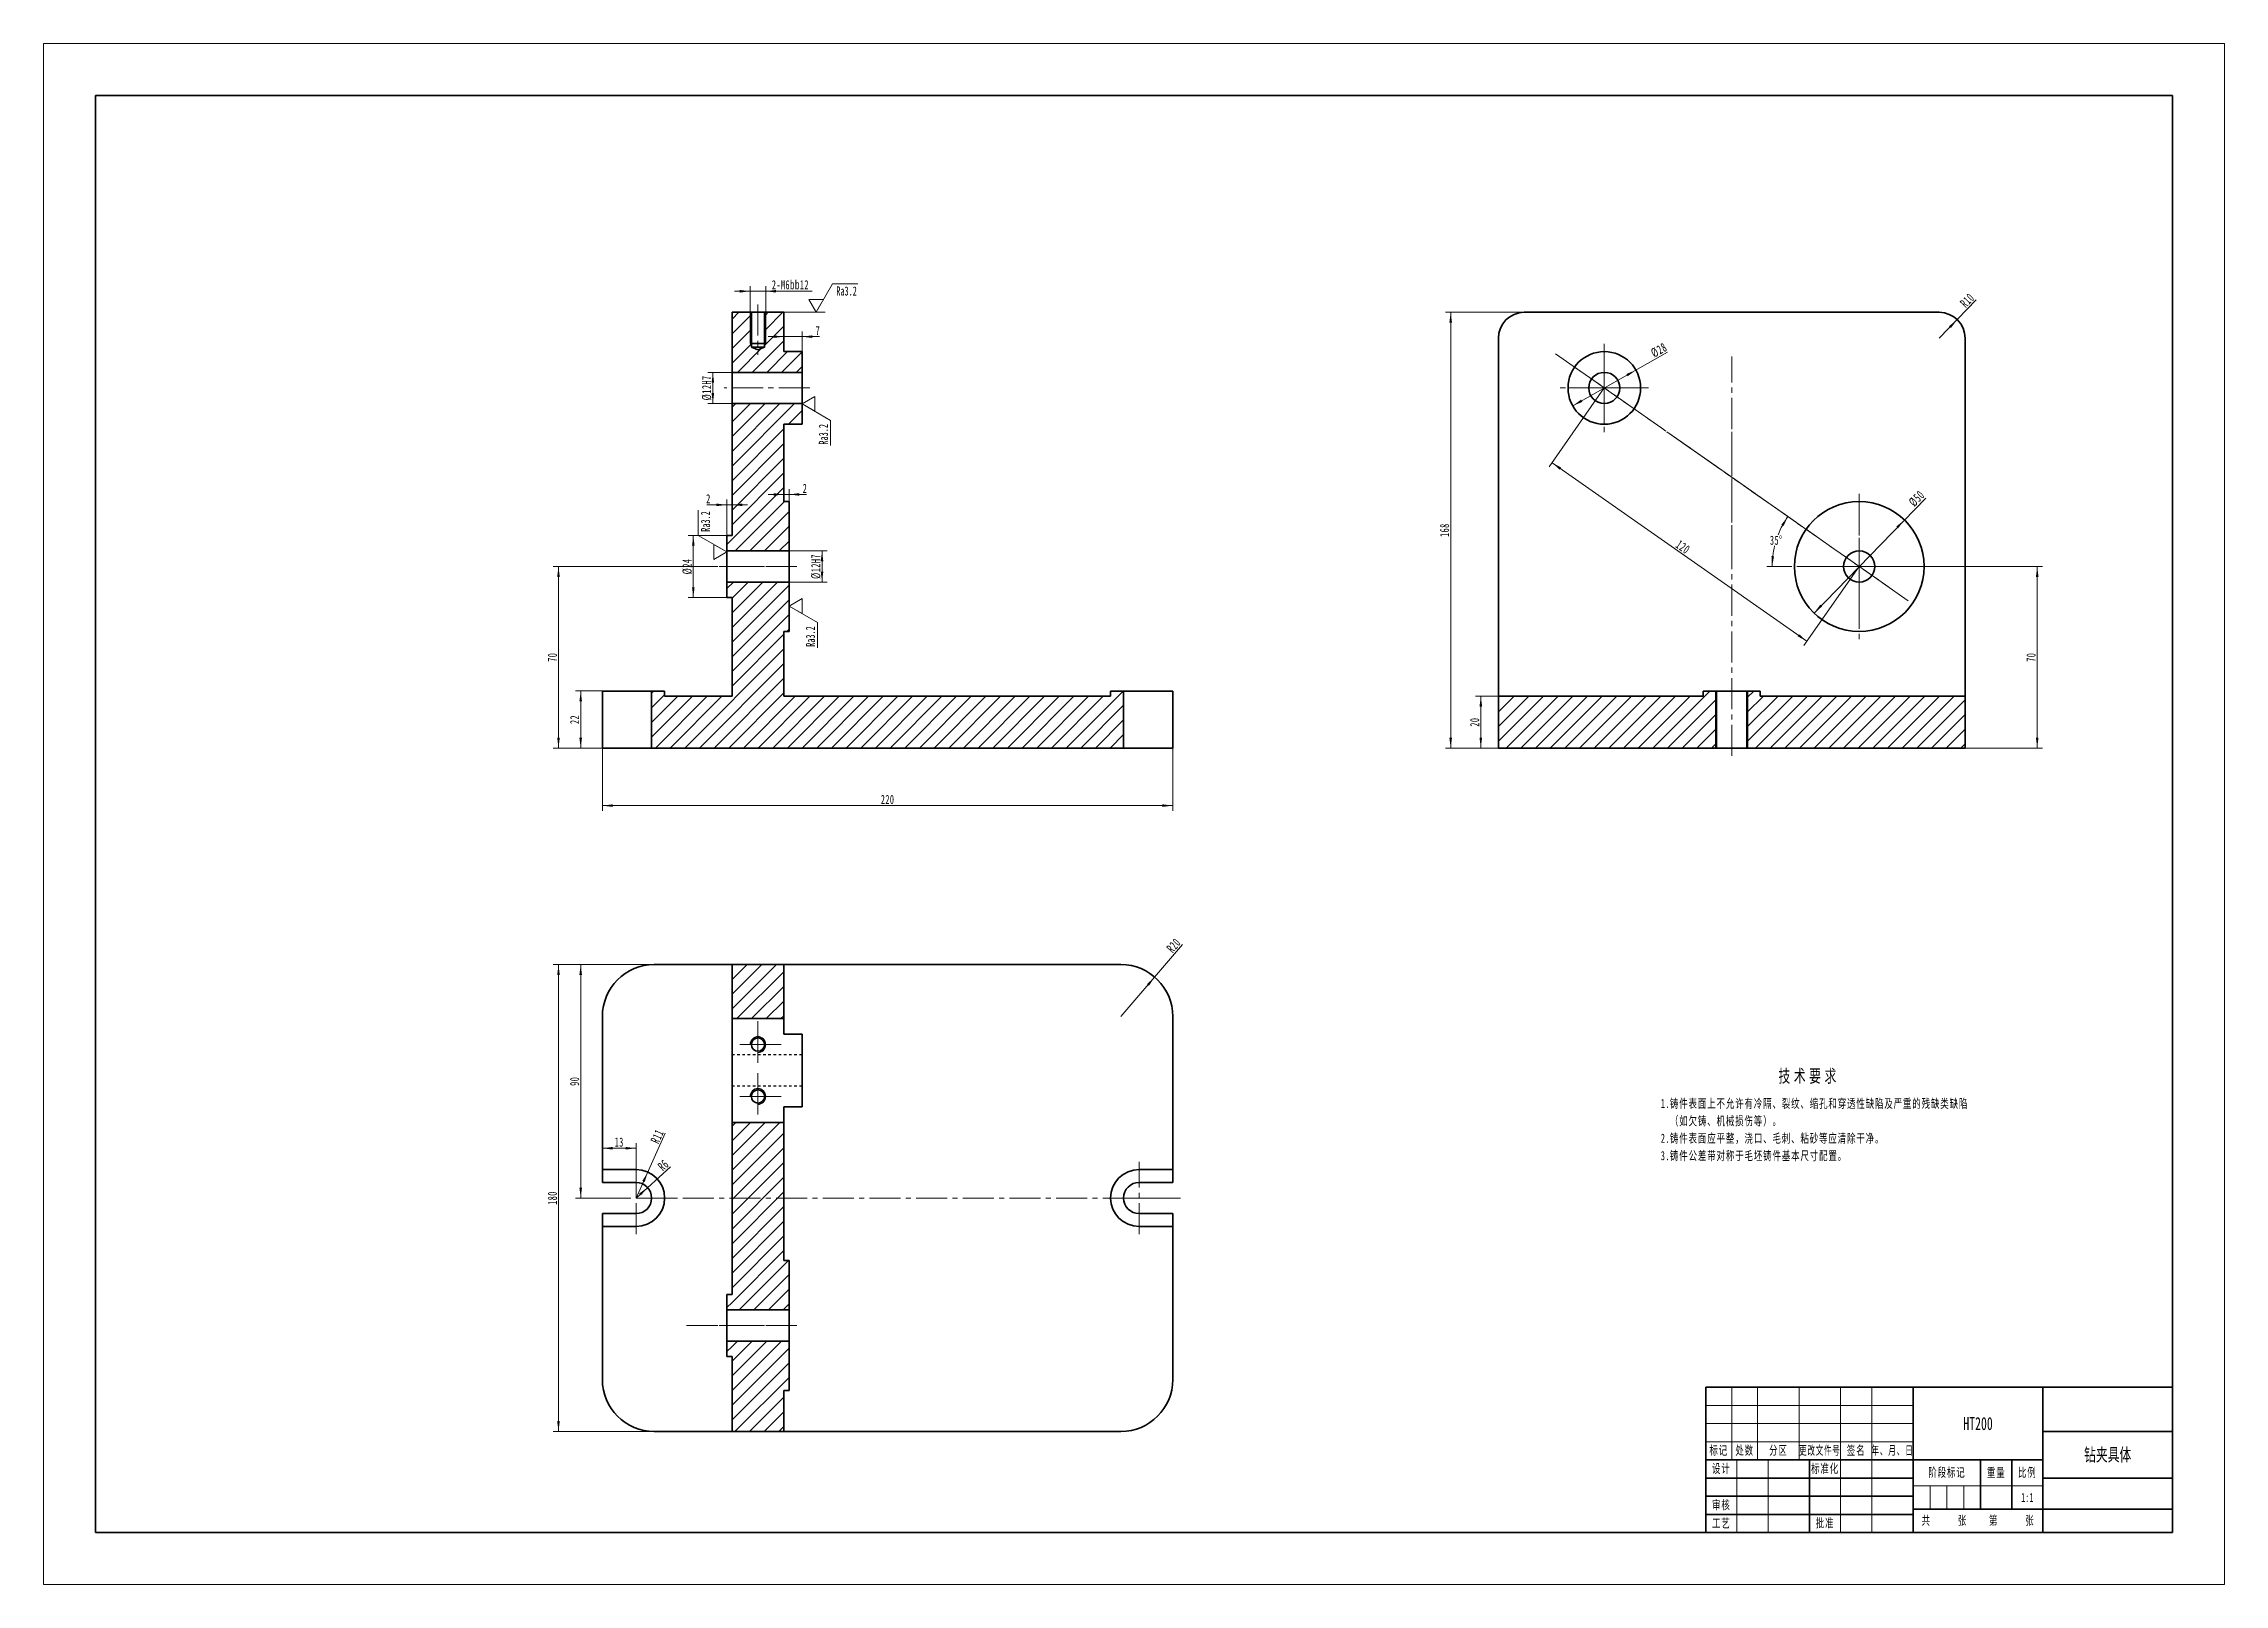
# Model space of a CAD drawing. Header units: millimetres. Extents: x -432 to 409, y -207 to 387.
import ezdxf
from ezdxf.enums import TextEntityAlignment as Align

# ---------------------------------------------------------------- set-up
doc = ezdxf.new("R2010")
doc.units = ezdxf.units.MM
doc.linetypes.add('点画线', pattern=[18, 12, -2, 2, -2])
doc.linetypes.add('虚线', pattern=[2, 1, -1])
doc.layers.get('0').update_dxf_attribs({"lineweight": 35})
for name, color, linetype, lineweight in [('EB0', 7, 'Continuous', 50), ('中心线层', 1, '点画线', 18), ('剖面线层', 4, 'Continuous', 18), ('尺寸线层', 3, 'Continuous', 18), ('粗实线层', 7, 'Continuous', 35), ('细实线层', 7, 'Continuous', 18)]:
    doc.layers.add(name, color=color, linetype=linetype, lineweight=lineweight)
doc.styles.add('TitleStyle', font='', dxfattribs={"width": 0.667})
doc.styles.add('标准', font='', dxfattribs={"width": 0.667})
doc.styles.get('TitleStyle').set_extended_font_data('宋体')
doc.styles.get('标准').set_extended_font_data('宋体')
doc.dimstyles.new('标准', dxfattribs={"dimtxt": 3.5, "dimasz": 4, "dimexe": 2, "dimexo": 0, "dimtad": 1, "dimdsep": 46, "dimtxsty": '标准', "dimblk": '_CAXARROW', "dimcen": 0, "dimdle": 6, "dimazin": 2, "dimtfac": 0.707107, "dimtdec": 3, "dimtmove": 2, "dimatfit": 3, "dimfxl": 0, "dimfrac": 2, "dimtolj": 1, "dimtzin": 0, "dimarcsym": 0})
pattern_1 = [(45, (0, 0), (-2.828427, 2.828427), [])]

msp = doc.modelspace()

# ---------------------------------------------------------------- blocks, each defined once
blk = doc.blocks.new('*X2')
at = {"layer": '尺寸线层', "linetype": 'Continuous'}
for points in [[(-224.54, 137.4), (-224.04, 133.4), (-225.04, 133.4)], [(-224.54, 115.4), (-224.04, 119.4), (-225.04, 119.4)]]:
    blk.add_hatch(color=0, dxfattribs=at).paths.add_polyline_path(points, flags=0)
at = {"layer": '尺寸线层', "color": 0, "linetype": 'Continuous'}
for p, q in [((-216.18, 137.4), (-226.54, 137.4)), ((-224.54, 137.4), (-224.54, 115.4)), ((-216.18, 115.4), (-226.54, 115.4))]:
    blk.add_line(p, q, dxfattribs=at)
at = {"layer": '尺寸线层', "color": 0, "insert": (-226.88, 126.4), "char_height": 3.5, "width": 7, "attachment_point": 5, "rotation": 90, "line_spacing_factor": 1.15057, "style": '标准'}
blk.add_mtext('\\T1.1;22', dxfattribs=at)
blk = doc.blocks.new('_CAXARROW')
blk.add_hatch(color=0).paths.add_polyline_path([(0, 0), (-1, 0.125), (-1, -0.125)], flags=0)
blk = doc.blocks.new('*X3')
at = {"layer": '尺寸线层', "linetype": 'Continuous'}
blk.add_hatch(color=0, dxfattribs=at).paths.add_polyline_path([(-198.66, -48.04), (-199.85, -51.89), (-200.76, -51.48)], flags=0)
at = {"layer": '尺寸线层', "color": 0, "linetype": 'Continuous'}
blk.add_line((-191.91, -33.06), (-203.18, -58.07), dxfattribs=at)
at = {"layer": '尺寸线层', "color": 0, "linetype": 'Continuous', "insert": (-195.05, -34.31), "char_height": 3.5, "width": 9.7167, "attachment_point": 5, "rotation": 65.72979, "line_spacing_factor": 1.15057, "style": '标准'}
blk.add_mtext('\\T1.1;R11', dxfattribs=at)
blk = doc.blocks.new('*X4')
at = {"layer": '尺寸线层', "linetype": 'Continuous'}
blk.add_hatch(color=0, dxfattribs=at).paths.add_polyline_path([(-198.73, -54.04), (-201.36, -57.1), (-202.03, -56.35)], flags=0)
at = {"layer": '尺寸线层', "color": 0, "linetype": 'Continuous'}
blk.add_line((-189.92, -46.08), (-203.18, -58.07), dxfattribs=at)
at = {"layer": '尺寸线层', "color": 0, "linetype": 'Continuous', "insert": (-192.68, -45.41), "char_height": 3.5, "width": 7, "attachment_point": 5, "rotation": 42.10983, "line_spacing_factor": 1.15057, "style": '标准'}
blk.add_mtext('\\T1.1;R6', dxfattribs=at)
blk = doc.blocks.new('*X5')
at = {"layer": '尺寸线层', "linetype": 'Continuous'}
for points in [[(-216.18, -38.88), (-212.18, -39.38), (-212.18, -38.38)], [(-203.18, -38.88), (-207.18, -39.38), (-207.18, -38.38)]]:
    blk.add_hatch(color=0, dxfattribs=at).paths.add_polyline_path(points, flags=0)
at = {"layer": '尺寸线层', "color": 0, "linetype": 'Continuous'}
for p, q in [((-216.18, -52.07), (-216.18, -36.88)), ((-203.18, -38.88), (-216.18, -38.88)), ((-203.18, -58.07), (-203.18, -36.88))]:
    blk.add_line(p, q, dxfattribs=at)
at = {"layer": '尺寸线层', "color": 0, "insert": (-209.68, -36.53), "char_height": 3.5, "width": 7, "attachment_point": 5, "line_spacing_factor": 1.15057, "style": '标准'}
blk.add_mtext('\\T1.1;13', dxfattribs=at)
blk = doc.blocks.new('*X6')
at = {"layer": '尺寸线层', "linetype": 'Continuous'}
for points in [[(-233.1, 185.4), (-232.6, 181.4), (-233.6, 181.4)], [(-233.1, 115.4), (-232.6, 119.4), (-233.6, 119.4)]]:
    blk.add_hatch(color=0, dxfattribs=at).paths.add_polyline_path(points, flags=0)
at = {"layer": '尺寸线层', "color": 0, "linetype": 'Continuous'}
for p, q in [((-183.68, 185.4), (-235.1, 185.4)), ((-233.1, 185.4), (-233.1, 115.4)), ((-216.18, 115.4), (-235.1, 115.4))]:
    blk.add_line(p, q, dxfattribs=at)
at = {"layer": '尺寸线层', "color": 0, "insert": (-235.44, 150.4), "char_height": 3.5, "width": 7, "attachment_point": 5, "rotation": 90, "line_spacing_factor": 1.15057, "style": '标准'}
blk.add_mtext('\\T1.1;70', dxfattribs=at)
blk = doc.blocks.new('*X7')
at = {"layer": '尺寸线层', "linetype": 'Continuous'}
for points in [[(-173.57, 260.23), (-173.07, 256.23), (-174.07, 256.23)], [(-173.57, 248.23), (-173.07, 252.23), (-174.07, 252.23)]]:
    blk.add_hatch(color=0, dxfattribs=at).paths.add_polyline_path(points, flags=0)
at = {"layer": '尺寸线层', "color": 0, "linetype": 'Continuous'}
for p, q in [((-166.18, 260.23), (-175.57, 260.23)), ((-173.57, 260.23), (-173.57, 248.23)), ((-166.18, 248.23), (-175.57, 248.23))]:
    blk.add_line(p, q, dxfattribs=at)
at = {"layer": '尺寸线层', "color": 0, "insert": (-175.91, 254.23), "char_height": 3.5, "width": 17.4102, "attachment_point": 5, "rotation": 90, "line_spacing_factor": 1.15057, "style": '标准'}
blk.add_mtext('\\T1.1;%%C12H7', dxfattribs=at)
blk = doc.blocks.new('*X8')
at = {"layer": '尺寸线层', "linetype": 'Continuous'}
blk.add_hatch(color=0, dxfattribs=at).paths.add_polyline_path([(-3.18, 27.13), (-5.4, 23.77), (-6.16, 24.42)], flags=0)
at = {"layer": '尺寸线层', "color": 0, "linetype": 'Continuous'}
blk.add_line((7.57, 39.68), (-16.18, 11.93), dxfattribs=at)
at = {"layer": '尺寸线层', "color": 0, "linetype": 'Continuous', "insert": (4.15, 39.3), "char_height": 3.5, "width": 10.0539, "attachment_point": 5, "rotation": 49.44229, "line_spacing_factor": 1.15057, "style": '标准'}
blk.add_mtext('\\T1.1;R20', dxfattribs=at)
blk = doc.blocks.new('*X9')
at = {"layer": '尺寸线层', "linetype": 'Continuous'}
for points in [[(-224.54, 31.93), (-224.04, 27.93), (-225.04, 27.93)], [(-224.54, -58.07), (-224.04, -54.07), (-225.04, -54.07)]]:
    blk.add_hatch(color=0, dxfattribs=at).paths.add_polyline_path(points, flags=0)
at = {"layer": '尺寸线层', "color": 0, "linetype": 'Continuous'}
for p, q in [((-196.18, 31.93), (-226.54, 31.93)), ((-224.54, 31.93), (-224.54, -58.07)), ((-217.18, -58.07), (-226.54, -58.07))]:
    blk.add_line(p, q, dxfattribs=at)
at = {"layer": '尺寸线层', "color": 0, "insert": (-226.88, -13.07), "char_height": 3.5, "width": 7, "attachment_point": 5, "rotation": 90, "line_spacing_factor": 1.15057, "style": '标准'}
blk.add_mtext('\\T1.1;90', dxfattribs=at)
blk = doc.blocks.new('*X10')
at = {"layer": '尺寸线层', "linetype": 'Continuous'}
for points in [[(-233.1, 31.93), (-232.6, 27.93), (-233.6, 27.93)], [(-233.1, -148.07), (-232.6, -144.07), (-233.6, -144.07)]]:
    blk.add_hatch(color=0, dxfattribs=at).paths.add_polyline_path(points, flags=0)
at = {"layer": '尺寸线层', "color": 0, "linetype": 'Continuous'}
for p, q in [((-196.18, 31.93), (-235.1, 31.93)), ((-233.1, 31.93), (-233.1, -148.07)), ((-196.18, -148.07), (-235.1, -148.07))]:
    blk.add_line(p, q, dxfattribs=at)
at = {"layer": '尺寸线层', "color": 0, "insert": (-235.44, -58.07), "char_height": 3.5, "width": 9.5351, "attachment_point": 5, "rotation": 90, "line_spacing_factor": 1.15057, "style": '标准'}
blk.add_mtext('\\T1.1;180', dxfattribs=at)
blk = doc.blocks.new('*X11')
at = {"layer": '尺寸线层', "linetype": 'Continuous'}
blk.add_hatch(color=0, dxfattribs=at).paths.add_polyline_path([(306.31, 280.6), (303.89, 277.37), (303.17, 278.06)], flags=0)
at = {"layer": '尺寸线层', "color": 0, "linetype": 'Continuous'}
blk.add_line((313.61, 288.17), (299.37, 273.4), dxfattribs=at)
at = {"layer": '尺寸线层', "color": 0, "linetype": 'Continuous', "insert": (310.18, 287.99), "char_height": 3.5, "width": 10.0539, "attachment_point": 5, "rotation": 46.05238, "line_spacing_factor": 1.15057, "style": '标准'}
blk.add_mtext('\\T1.1;R10', dxfattribs=at)
blk = doc.blocks.new('*X12')
at = {"layer": '尺寸线层', "linetype": 'Continuous'}
for points in [[(110.97, 283.4), (111.47, 279.4), (110.47, 279.4)], [(110.97, 115.4), (111.47, 119.4), (110.47, 119.4)]]:
    blk.add_hatch(color=0, dxfattribs=at).paths.add_polyline_path(points, flags=0)
at = {"layer": '尺寸线层', "color": 0, "linetype": 'Continuous'}
for p, q in [((139.37, 283.4), (108.97, 283.4)), ((110.97, 283.4), (110.97, 115.4)), ((129.37, 115.4), (108.97, 115.4))]:
    blk.add_line(p, q, dxfattribs=at)
at = {"layer": '尺寸线层', "color": 0, "insert": (108.62, 199.4), "char_height": 3.5, "width": 9.4833, "attachment_point": 5, "rotation": 90, "line_spacing_factor": 1.15057, "style": '标准'}
blk.add_mtext('\\T1.1;168', dxfattribs=at)
blk = doc.blocks.new('*X13')
at = {"layer": '尺寸线层', "linetype": 'Continuous'}
for points in [[(122.58, 135.4), (123.08, 131.4), (122.08, 131.4)], [(122.58, 115.4), (123.08, 119.4), (122.08, 119.4)]]:
    blk.add_hatch(color=0, dxfattribs=at).paths.add_polyline_path(points, flags=0)
at = {"layer": '尺寸线层', "color": 0, "linetype": 'Continuous'}
for p, q in [((129.37, 135.4), (120.58, 135.4)), ((122.58, 135.4), (122.58, 115.4)), ((129.37, 115.4), (120.58, 115.4))]:
    blk.add_line(p, q, dxfattribs=at)
at = {"layer": '尺寸线层', "color": 0, "insert": (120.23, 125.4), "char_height": 3.5, "width": 7, "attachment_point": 5, "rotation": 90, "line_spacing_factor": 1.15057, "style": '标准'}
blk.add_mtext('\\T1.1;20', dxfattribs=at)
blk = doc.blocks.new('$CAXA_TITLE_151E506F$')
at = {"layer": '粗实线层'}
for p, q in [((0, 56), (-180, 56)), ((-180, 56), (-180, 0)), ((-100, 56), (-100, 0)), ((-50, 56), (-50, 0)), ((0, 0), (0, 56)), ((0, 39), (-50, 39)), ((-50, 28), (-180, 28)), ((-140, 28), (-140, 0)), ((-74, 28), (-74, 9)), ((-62, 28), (-62, 9)), ((-100, 21), (-180, 21)), ((0, 21), (-50, 21)), ((-100, 14), (-180, 14)), ((0, 9), (-100, 9)), ((-100, 7), (-180, 7)), ((0, 0), (-180, 0))]:
    blk.add_line(p, q, dxfattribs=at)
at = {"layer": '细实线层'}
for p, q in [((-170, 56), (-170, 28)), ((-160, 56), (-160, 28)), ((-144, 56), (-144, 28)), ((-128, 56), (-128, 0)), ((-116, 56), (-116, 0)), ((-100, 49), (-180, 49)), ((-100, 42), (-180, 42)), ((-100, 35), (-180, 35)), ((-168, 28), (-168, 0)), ((-156, 28), (-156, 0)), ((-50, 18), (-100, 18)), ((-93.5, 18), (-93.5, 9)), ((-87, 18), (-87, 9)), ((-80.5, 18), (-80.5, 9))]:
    blk.add_line(p, q, dxfattribs=at)
at = {"layer": '尺寸线层', "char_height": 3.5, "attachment_point": 5, "line_spacing_factor": 0.963108, "style": '标准'}
for s, insert, width in [('\\T1.1;标记', (-175, 31.5), 18), ('\\T1.1;处数', (-165, 31.5), 18), ('\\T1.1;分区', (-152, 31.5), 30), ('\\T1.1;{\\W0.592404;更改文件号}', (-136, 31.5), 30), ('\\T1.1;签名', (-122, 31.5), 22), ('\\T1.1;{\\W0.605422;年、月、日}', (-108, 31.5), 30), ('\\T1.1;设计', (-174, 24.5), 22), ('\\T1.1;标准化', (-134, 24.5), 22), ('\\T1.1;阶段标记', (-87, 23), 50), ('\\T1.1;重量', (-68, 23), 22), ('\\T1.1;比例', (-56, 23), 22), ('\\T1.1;审核', (-174, 10.5), 22), ('\\T1.1;工艺', (-174, 3.5), 22), ('\\T1.1;批准', (-134, 3.5), 22), ('\\T1.1;共', (-95, 4.5), 8), ('\\T1.1;张', (-81, 4.5), 8), ('\\T1.1;第', (-69, 4.5), 8), ('\\T1.1;张', (-55, 4.5), 8)]:
    blk.add_mtext(s, dxfattribs=dict(at, insert=insert, width=width))
at = {"layer": '尺寸线层', "style": '标准'}
for tag, height, width, p in [('标记C', 3.63, 0.664996, (-175, 52.5)), ('处数C', 3.63, 0.664996, (-165, 52.5)), ('分区C', 3.63, 0.667, (-152, 52.5)), ('更改文件号C', 3.63, 0.498314, (-136, 52.5)), ('更改签名C', 3.63, 0.447537, (-122, 52.5)), ('更改日期C', 3.63, 0.610278, (-108, 52.5)), ('单位名称', 5.19, 0.667, (-25, 47.5)), ('标记B', 3.63, 0.664996, (-175, 45.5)), ('处数B', 3.63, 0.664996, (-165, 45.5)), ('分区B', 3.63, 0.667, (-152, 45.5)), ('更改文件号B', 3.63, 0.498314, (-136, 45.5)), ('更改签名B', 3.63, 0.447537, (-122, 45.5)), ('更改日期B', 3.63, 0.610278, (-108, 45.5)), ('材料名称', 5.19, 0.667, (-75, 42)), ('标记A', 3.63, 0.664996, (-175, 38.5)), ('处数A', 3.63, 0.664996, (-165, 38.5)), ('分区A', 3.63, 0.667, (-152, 38.5)), ('更改文件号A', 3.63, 0.498314, (-136, 38.5)), ('更改签名A', 3.63, 0.447537, (-122, 38.5)), ('更改日期A', 3.63, 0.610278, (-108, 38.5)), ('设计', 3.63, 0.667, (-162, 24.5)), ('设计日期', 3.63, 0.667, (-148, 24.5)), ('标准化', 3.63, 0.667, (-122, 24.5)), ('标准化日期', 3.63, 0.554163, (-108, 24.5)), ('图纸名称', 5.19, 0.667, (-25, 30)), ('图纸编号', 5.19, 0.667, (-25, 15)), ('审核', 3.63, 0.667, (-162, 10.5)), ('审核日期', 3.63, 0.667, (-148, 10.5)), ('阶段标记S', 3.63, 0.223769, (-96.75, 13.5)), ('阶段标记A', 3.63, 0.223769, (-90.25, 13.5)), ('阶段标记B', 3.63, 0.223769, (-83.75, 13.5)), ('阶段标记C', 3.63, 0.223769, (-77.25, 13.5)), ('重量', 3.63, 0.667, (-68, 13.5)), ('图纸比例', 3.63, 0.510551, (-56, 13.5)), ('工艺', 3.63, 0.667, (-162, 3.5)), ('工艺日期', 3.63, 0.667, (-148, 3.5)), ('批准', 3.63, 0.667, (-122, 3.5)), ('批准日期', 3.63, 0.667, (-108, 3.5)), ('页数', 3.63, 0.667, (-88, 4.5)), ('页码', 3.63, 0.667, (-62, 4.5)), ('投影符号', 3.63, 0.667, (-25, 4.5))]:
    blk.add_attdef(tag, text='', height=height, dxfattribs=dict(at, width=width)).set_placement(p, align=Align.MIDDLE_CENTER)
blk = doc.blocks.new('$CAXA_FRAME_13B17AC1$')
at = {"layer": '粗实线层'}
for p, q in [((-400.5, 277), (-400.5, -277)), ((400.5, 277), (-400.5, 277)), ((400.5, -277), (400.5, 277)), ((-400.5, -277), (400.5, -277))]:
    blk.add_line(p, q, dxfattribs=at)
at = {"layer": '细实线层'}
for p, q in [((420.5, 297), (-420.5, 297)), ((-420.5, 297), (-420.5, -297)), ((420.5, -297), (420.5, 297)), ((-420.5, -297), (420.5, -297))]:
    blk.add_line(p, q, dxfattribs=at)
blk = doc.blocks.new('*X16')
at = {"layer": '尺寸线层', "linetype": 'Continuous'}
for points in [[(-216.18, 93.21), (-212.18, 93.71), (-212.18, 92.71)], [(3.82, 93.21), (-0.18, 93.71), (-0.18, 92.71)]]:
    blk.add_hatch(color=0, dxfattribs=at).paths.add_polyline_path(points, flags=0)
at = {"layer": '尺寸线层', "color": 0, "linetype": 'Continuous'}
for p, q in [((-216.18, 115.4), (-216.18, 91.21)), ((3.82, 115.4), (3.82, 91.21)), ((-216.18, 93.21), (3.82, 93.21))]:
    blk.add_line(p, q, dxfattribs=at)
at = {"layer": '尺寸线层', "color": 0, "insert": (-106.18, 95.56), "char_height": 3.5, "width": 9.9502, "attachment_point": 5, "line_spacing_factor": 1.15057, "style": '标准'}
blk.add_mtext('\\T1.1;220', dxfattribs=at)
blk = doc.blocks.new('*X17')
at = {"layer": '尺寸线层', "linetype": 'Continuous'}
for points in [[(182.41, 261.11), (179.17, 258.7), (178.68, 259.58)], [(158.03, 247.34), (161.76, 248.87), (161.26, 249.75)]]:
    blk.add_hatch(color=0, dxfattribs=at).paths.add_polyline_path(points, flags=0)
at = {"layer": '尺寸线层', "color": 0, "linetype": 'Continuous'}
blk.add_line((194.63, 268), (158.03, 247.34), dxfattribs=at)
at = {"layer": '尺寸线层', "color": 0, "insert": (191.28, 268.8), "char_height": 3.5, "width": 10.1058, "attachment_point": 5, "rotation": 29.43914, "line_spacing_factor": 1.15057, "style": '标准'}
blk.add_mtext('\\T1.1;%%C28', dxfattribs=at)
blk = doc.blocks.new('*X18')
at = {"layer": '尺寸线层', "linetype": 'Continuous'}
for points in [[(150.04, 225.41), (153.61, 223.53), (153.03, 222.71)], [(248.34, 156.58), (245.35, 159.28), (244.78, 158.47)]]:
    blk.add_hatch(color=0, dxfattribs=at).paths.add_polyline_path(points, flags=0)
at = {"layer": '尺寸线层', "color": 0, "linetype": 'Continuous'}
for p, q in [((170.22, 254.23), (148.9, 223.77)), ((150.04, 225.41), (248.34, 156.58)), ((268.52, 185.4), (247.19, 154.94))]:
    blk.add_line(p, q, dxfattribs=at)
at = {"layer": '尺寸线层', "color": 0, "insert": (200.54, 192.92), "char_height": 3.5, "width": 9.5351, "attachment_point": 5, "rotation": 325, "line_spacing_factor": 1.15057, "style": '标准'}
blk.add_mtext('\\T1.1;120', dxfattribs=at)
blk = doc.blocks.new('*X19')
at = {"layer": '尺寸线层', "linetype": 'Continuous'}
for points in [[(241, 204.66), (239.34, 200.99), (238.47, 201.49)], [(234.93, 185.4), (235.67, 189.36), (234.67, 189.45)]]:
    blk.add_hatch(color=0, dxfattribs=at).paths.add_polyline_path(points, flags=0)
at = {"layer": '尺寸线层', "color": 0, "linetype": 'Continuous'}
blk.add_line((240.52, 185.4), (232.93, 185.4), dxfattribs=at)
for start, end in [(145, 158.62757), (166.29147, 180)]:
    blk.add_arc((268.52, 185.4), 33.59, start, end, dxfattribs=at)
at = {"layer": '尺寸线层', "color": 0, "insert": (236.48, 195.5), "char_height": 3.5, "width": 9.3276, "attachment_point": 5, "line_spacing_factor": 1.15057, "style": '标准'}
blk.add_mtext('\\T1.1;35%%D', dxfattribs=at)
blk = doc.blocks.new('*X20')
at = {"layer": '尺寸线层', "linetype": 'Continuous'}
for points in [[(337.16, 185.4), (337.66, 181.4), (336.66, 181.4)], [(337.16, 115.4), (337.66, 119.4), (336.66, 119.4)]]:
    blk.add_hatch(color=0, dxfattribs=at).paths.add_polyline_path(points, flags=0)
at = {"layer": '尺寸线层', "color": 0, "linetype": 'Continuous'}
for p, q in [((268.52, 185.4), (339.16, 185.4)), ((337.16, 185.4), (337.16, 115.4)), ((309.37, 115.4), (339.16, 115.4))]:
    blk.add_line(p, q, dxfattribs=at)
at = {"layer": '尺寸线层', "color": 0, "insert": (334.82, 150.4), "char_height": 3.5, "width": 7, "attachment_point": 5, "rotation": 90, "line_spacing_factor": 1.15057, "style": '标准'}
blk.add_mtext('\\T1.1;70', dxfattribs=at)
blk = doc.blocks.new('*X21')
at = {"layer": '尺寸线层', "linetype": 'Continuous'}
for points in [[(285.94, 203.32), (283.51, 200.11), (282.79, 200.8)], [(251.09, 167.47), (254.24, 169.99), (253.52, 170.69)]]:
    blk.add_hatch(color=0, dxfattribs=at).paths.add_polyline_path(points, flags=0)
at = {"layer": '尺寸线层', "color": 0, "linetype": 'Continuous'}
blk.add_line((294.15, 211.76), (251.09, 167.47), dxfattribs=at)
at = {"layer": '尺寸线层', "color": 0, "insert": (290.69, 211.58), "char_height": 3.5, "width": 10.1577, "attachment_point": 5, "rotation": 45.81603, "line_spacing_factor": 1.15057, "style": '标准'}
blk.add_mtext('\\T1.1;%%C50', dxfattribs=at)
blk = doc.blocks.new('*X22')
at = {"layer": '尺寸线层', "linetype": 'Continuous'}
for points in [[(-131.47, 191.4), (-130.97, 187.4), (-131.97, 187.4)], [(-131.47, 179.4), (-130.97, 183.4), (-131.97, 183.4)]]:
    blk.add_hatch(color=0, dxfattribs=at).paths.add_polyline_path(points, flags=0)
at = {"layer": '尺寸线层', "color": 0, "linetype": 'Continuous'}
for p, q in [((-144.18, 191.4), (-129.47, 191.4)), ((-131.47, 191.4), (-131.47, 179.4)), ((-144.18, 179.4), (-129.47, 179.4))]:
    blk.add_line(p, q, dxfattribs=at)
at = {"layer": '尺寸线层', "color": 0, "insert": (-133.82, 185.4), "char_height": 3.5, "width": 17.4102, "attachment_point": 5, "rotation": 90, "line_spacing_factor": 1.15057, "style": '标准'}
blk.add_mtext('\\T1.1;%%C12H7', dxfattribs=at)
blk = doc.blocks.new('*X23')
at = {"layer": '尺寸线层', "linetype": 'Continuous'}
for points in [[(-181.11, 197.4), (-180.61, 193.4), (-181.61, 193.4)], [(-181.11, 173.4), (-180.61, 177.4), (-181.61, 177.4)]]:
    blk.add_hatch(color=0, dxfattribs=at).paths.add_polyline_path(points, flags=0)
at = {"layer": '尺寸线层', "color": 0, "linetype": 'Continuous'}
for p, q in [((-168.18, 197.4), (-183.11, 197.4)), ((-181.11, 197.4), (-181.11, 173.4)), ((-168.18, 173.4), (-183.11, 173.4))]:
    blk.add_line(p, q, dxfattribs=at)
at = {"layer": '尺寸线层', "color": 0, "insert": (-183.45, 185.4), "char_height": 3.5, "width": 10.2614, "attachment_point": 5, "rotation": 90, "line_spacing_factor": 1.15057, "style": '标准'}
blk.add_mtext('\\T1.1;%%C24', dxfattribs=at)
blk = doc.blocks.new('*X24')
at = {"layer": '尺寸线层', "linetype": 'Continuous'}
for points in [[(-159.18, 291.51), (-163.18, 292.01), (-163.18, 291.01)], [(-153.18, 291.51), (-149.18, 292.01), (-149.18, 291.01)]]:
    blk.add_hatch(color=0, dxfattribs=at).paths.add_polyline_path(points, flags=0)
at = {"layer": '尺寸线层', "color": 0, "linetype": 'Continuous'}
for p, q in [((-165.18, 291.51), (-135.25, 291.51)), ((-159.18, 283.4), (-159.18, 293.51)), ((-153.18, 283.4), (-153.18, 293.51))]:
    blk.add_line(p, q, dxfattribs=at)
at = {"layer": '尺寸线层', "color": 0, "insert": (-143.67, 294), "char_height": 3.5, "width": 33.664, "attachment_point": 5, "line_spacing_factor": 1.15057, "style": '标准'}
blk.add_mtext('\\T1.1;2-M6{\\fCXGDTSHP;bb}12', dxfattribs=at)
blk = doc.blocks.new('*X25')
at = {"layer": '尺寸线层', "linetype": 'Continuous'}
for points in [[(-146.18, 274.01), (-150.18, 274.51), (-150.18, 273.51)], [(-139.18, 274.01), (-135.18, 274.51), (-135.18, 273.51)]]:
    blk.add_hatch(color=0, dxfattribs=at).paths.add_polyline_path(points, flags=0)
at = {"layer": '尺寸线层', "color": 0, "linetype": 'Continuous'}
for p, q in [((-152.18, 274.01), (-132.43, 274.01)), ((-146.18, 268.23), (-146.18, 276.01)), ((-139.18, 268.23), (-139.18, 276.01))]:
    blk.add_line(p, q, dxfattribs=at)
at = {"layer": '尺寸线层', "color": 0, "insert": (-133.05, 276.34), "char_height": 3.5, "width": 7, "attachment_point": 5, "line_spacing_factor": 1.15057, "style": '标准'}
blk.add_mtext('\\T1.1;7', dxfattribs=at)
blk = doc.blocks.new('*X26')
at = {"layer": '尺寸线层', "linetype": 'Continuous'}
for points in [[(-146.18, 213.18), (-150.18, 213.68), (-150.18, 212.68)], [(-144.18, 213.18), (-140.18, 213.68), (-140.18, 212.68)]]:
    blk.add_hatch(color=0, dxfattribs=at).paths.add_polyline_path(points, flags=0)
at = {"layer": '尺寸线层', "color": 0, "linetype": 'Continuous'}
for p, q in [((-152.18, 213.18), (-137.4, 213.18)), ((-146.18, 210.4), (-146.18, 215.18)), ((-144.18, 210.4), (-144.18, 215.18))]:
    blk.add_line(p, q, dxfattribs=at)
at = {"layer": '尺寸线层', "color": 0, "insert": (-138.04, 215.52), "char_height": 3.5, "width": 7, "attachment_point": 5, "line_spacing_factor": 1.15057, "style": '标准'}
blk.add_mtext('\\T1.1;2', dxfattribs=at)
blk = doc.blocks.new('*X27')
at = {"layer": '尺寸线层', "color": 0, "linetype": 'Continuous'}
for p, q in [((0, 0), (5, 2.89)), ((0, 0), (5, 2.89)), ((0, 0), (11, -6.35)), ((0, 0), (11, -6.35)), ((5, 2.89), (5, -2.89)), ((5, 2.89), (5, -2.89)), ((11, -6.35), (11, -16.04)), ((11, -6.35), (11, -16.04))]:
    blk.add_line(p, q, dxfattribs=at)
at = {"layer": '尺寸线层', "color": 0, "style": '标准', "width": 0.667}
blk.add_text('Ra3.2', height=3.5, rotation=90, dxfattribs=at).set_placement((8.23, -11.72), align=Align.MIDDLE_CENTER)
blk.add_text('Ra3.2', height=3.5, rotation=90, dxfattribs=at).set_placement((8.23, -11.72), align=Align.MIDDLE_CENTER)
blk = doc.blocks.new('*X28')
at = {"layer": '尺寸线层', "color": 0, "linetype": 'Continuous'}
for p, q in [((0, 0), (5, 2.89)), ((0, 0), (5, 2.89)), ((0, 0), (11, -6.35)), ((0, 0), (11, -6.35)), ((5, 2.89), (5, -2.89)), ((5, 2.89), (5, -2.89)), ((11, -6.35), (11, -16.04)), ((11, -6.35), (11, -16.04))]:
    blk.add_line(p, q, dxfattribs=at)
at = {"layer": '尺寸线层', "color": 0, "style": '标准', "width": 0.667}
blk.add_text('Ra3.2', height=3.5, rotation=90, dxfattribs=at).set_placement((8.23, -11.72), align=Align.MIDDLE_CENTER)
blk.add_text('Ra3.2', height=3.5, rotation=90, dxfattribs=at).set_placement((8.23, -11.72), align=Align.MIDDLE_CENTER)
blk = doc.blocks.new('*X29')
at = {"layer": '尺寸线层', "color": 0, "linetype": 'Continuous'}
for p, q in [((-11, 6.35), (-11, 16.04)), ((-11, 6.35), (-11, 16.04)), ((0, 0), (-11, 6.35)), ((0, 0), (-11, 6.35)), ((-5, -2.89), (-5, 2.89)), ((-5, -2.89), (-5, 2.89)), ((0, 0), (-5, -2.89)), ((0, 0), (-5, -2.89))]:
    blk.add_line(p, q, dxfattribs=at)
at = {"layer": '尺寸线层', "color": 0, "style": '标准', "width": 0.667}
blk.add_text('Ra3.2', height=3.5, rotation=90, dxfattribs=at).set_placement((-8.23, 11.72), align=Align.MIDDLE_CENTER)
blk.add_text('Ra3.2', height=3.5, rotation=90, dxfattribs=at).set_placement((-8.23, 11.72), align=Align.MIDDLE_CENTER)
blk = doc.blocks.new('*X30')
at = {"layer": '尺寸线层', "linetype": 'Continuous'}
for points in [[(-168.18, 209.17), (-172.18, 209.67), (-172.18, 208.67)], [(-166.18, 209.17), (-162.18, 209.67), (-162.18, 208.67)]]:
    blk.add_hatch(color=0, dxfattribs=at).paths.add_polyline_path(points, flags=0)
at = {"layer": '尺寸线层', "color": 0, "linetype": 'Continuous'}
for p, q in [((-168.18, 197.4), (-168.18, 211.17)), ((-166.18, 197.4), (-166.18, 211.17)), ((-175.92, 209.17), (-160.18, 209.17))]:
    blk.add_line(p, q, dxfattribs=at)
at = {"layer": '尺寸线层', "color": 0, "insert": (-175.28, 211.52), "char_height": 3.5, "width": 7, "attachment_point": 5, "line_spacing_factor": 1.15057, "style": '标准'}
blk.add_mtext('\\T1.1;2', dxfattribs=at)
blk = doc.blocks.new('*X31')
at = {"layer": '尺寸线层', "color": 0, "linetype": 'Continuous'}
for p, q in [((0, 0), (6.35, 11)), ((0, 0), (6.35, 11)), ((6.35, 11), (16.04, 11)), ((6.35, 11), (16.04, 11)), ((0, 0), (-2.89, 5)), ((-2.89, 5), (2.89, 5)), ((0, 0), (-2.89, 5)), ((-2.89, 5), (2.89, 5))]:
    blk.add_line(p, q, dxfattribs=at)
at = {"layer": '尺寸线层', "color": 0, "linetype": 'Continuous', "lineweight": -2}
blk.add_line((-12.46, 0), (3.5, 0), dxfattribs=at)
blk.add_line((-12.46, 0), (3.5, 0), dxfattribs=at)
at = {"layer": '尺寸线层', "color": 0, "style": '标准', "width": 0.667}
blk.add_text('Ra3.2', height=3.5, dxfattribs=at).set_placement((11.72, 8.23), align=Align.MIDDLE_CENTER)
blk.add_text('Ra3.2', height=3.5, dxfattribs=at).set_placement((11.72, 8.23), align=Align.MIDDLE_CENTER)
blk = doc.blocks.new('*X32')
at = {"layer": '尺寸线层', "color": 0, "linetype": 'Continuous', "lineweight": -2, "line_spacing_factor": 1.15057}
for s, insert, char_height, width, attachment_point, style in [('\\T1.3;技术要求', (57.2, 0), 5, 242.4853, 2, 'TitleStyle'), ('\\pi-3.5,l3.5;{\\T1.10000;1.铸件表面上不允许有冷隔、裂纹、缩孔和穿透性缺陷及严重的残缺类缺陷（如}{\\T1.10000;欠铸、机械损伤等）。}\\P\\pi-3.5,l3.5;{\\T1.10000;2.铸件表面应平整，浇口、毛刺、粘砂等应清除干净。}\\P\\pi-3.5,l3.5;{\\T1.10000;3.铸件公差带对称于毛坯铸件基本尺寸配置。}\\P\\pi-3.5,l3.5;', (0, -11.35), 3.5, 121.2427, 1, '标准')]:
    blk.add_mtext(s, dxfattribs=dict(at, insert=insert, char_height=char_height, width=width, attachment_point=attachment_point, style=style))

# ---------------------------------------------------------------- dimensions: what is measured, and where the dimension line sits
at = {"layer": '尺寸线层'}
for base, p1, p2, override, picture, middle in [((-153.183, 291.506), (-159.183, 283.395), (-153.183, 283.395), {"dimpost": '2-M<>{\\fCXGDTSHP;bb}12', "dimsah": 1, "dimtfac": 1, "dimtfill": 1, "dimtzin": 0}, '*X24', (-143.665, 294.002)), ((-139.183, 274.013), (-146.183, 268.225), (-139.183, 268.225), {"dimsah": 1, "dimtfill": 1, "dimtzin": 0}, '*X25', (-133.054, 276.34)), ((-144.183, 213.177), (-146.183, 210.396), (-144.183, 210.396), {"dimsah": 1, "dimtfill": 1, "dimtzin": 0}, '*X26', (-138.041, 215.523)), ((-216.183, -38.879), (-203.183, -58.066), (-216.183, -52.066), {"dimsah": 1, "dimtfill": 1, "dimtzin": 0}, '*X5', (-209.683, -36.533))]:
    dim = msp.add_linear_dim(base=base, p1=p1, p2=p2, dimstyle='标准', override=override, dxfattribs=at)
    dim.commit()
    dim.dimension.update_dxf_attribs({"geometry": picture, "text_midpoint": middle, "dimtype": 160})
for center, mpoint, override, picture, middle in [((299.368, 273.395), (306.308, 280.595), {"dimpost": 'R<>', "dimsah": 1, "dimtfill": 1, "dimtzin": 0, "dimarcsym": 0}, '*X11', (311.869, 286.365)), ((-16.183, 11.934), (-3.179, 27.129), {"dimpost": 'R<>', "dimsah": 1, "dimtfill": 1, "dimtzin": 0, "dimarcsym": 0}, '*X8', (5.932, 37.774)), ((-203.183, -58.066), (-198.662, -48.038), {"dimpost": 'R<>', "dimsah": 1, "dimtfill": 1, "dimtzin": 0}, '*X3', (-192.907, -35.274)), ((-203.183, -58.066), (-198.732, -54.042), {"dimpost": 'R<>', "dimsah": 1, "dimtfill": 1, "dimtzin": 0}, '*X4', (-191.104, -47.148))]:
    dim = msp.add_radius_dim(center=center, mpoint=mpoint, dimstyle='标准', override=override, dxfattribs=at)
    dim.commit()
    dim.dimension.update_dxf_attribs({"geometry": picture, "text_midpoint": middle})
for base, p1, p2, angle, override, picture, middle in [((110.965, 115.396), (139.368, 283.395), (129.368, 115.396), 270, {"dimsah": 1, "dimtfill": 1, "dimtzin": 0, "dimarcsym": 0}, '*X12', (108.619, 199.396)), ((-173.566, 248.225), (-166.183, 260.225), (-166.183, 248.225), 270, {"dimpost": '%%C<>H7', "dimsah": 1, "dimtfac": 1, "dimtfill": 1, "dimtzin": 0, "dimarcsym": 0}, '*X7', (-175.912, 254.225)), ((248.341, 156.581), (170.219, 254.225), (268.517, 185.396), 325, {"dimsah": 1, "dimtfill": 1, "dimtzin": 0}, '*X18', (200.537, 192.917)), ((-181.108, 173.396), (-168.183, 197.396), (-168.183, 173.396), 90, {"dimpost": '%%C<>', "dimsah": 1, "dimtfac": 1, "dimtfill": 1, "dimtzin": 0}, '*X23', (-183.453, 185.396)), ((-131.471, 179.396), (-144.183, 191.396), (-144.183, 179.396), 90, {"dimpost": '%%C<>H7', "dimsah": 1, "dimtfac": 1, "dimtfill": 1, "dimtzin": 0}, '*X22', (-133.817, 185.396)), ((-233.095, 115.396), (-183.683, 185.396), (-216.183, 115.396), 270, {"dimsah": 1, "dimtfill": 1, "dimtzin": 0, "dimarcsym": 0}, '*X6', (-235.441, 150.396)), ((337.161, 115.396), (268.517, 185.396), (309.368, 115.396), 90, {"dimsah": 1, "dimtfill": 1, "dimtzin": 0}, '*X20', (334.815, 150.396)), ((-224.538, 115.396), (-216.183, 137.396), (-216.183, 115.396), 270, {"dimsah": 1, "dimtfill": 1, "dimtzin": 0}, '*X2', (-226.883, 126.396)), ((122.58, 115.396), (129.368, 135.396), (129.368, 115.396), 270, {"dimsah": 1, "dimtfill": 1, "dimtzin": 0, "dimarcsym": 0}, '*X13', (120.234, 125.396)), ((-233.095, -148.066), (-196.183, 31.934), (-196.183, -148.066), 270, {"dimsah": 1, "dimtfill": 1, "dimtzin": 0, "dimarcsym": 0}, '*X10', (-235.441, -58.066)), ((-224.538, -58.066), (-196.183, 31.934), (-217.183, -58.066), 270, {"dimsah": 1, "dimtfill": 1, "dimtzin": 0, "dimarcsym": 0}, '*X9', (-226.883, -13.066))]:
    dim = msp.add_linear_dim(base=base, p1=p1, p2=p2, angle=angle, dimstyle='标准', override=override, dxfattribs=at)
    dim.commit()
    dim.dimension.update_dxf_attribs({"geometry": picture, "text_midpoint": middle})
for p1, p2, picture, middle in [((158.027, 247.344), (182.411, 261.106), '*X17', (192.429, 266.76)), ((251.093, 167.469), (285.941, 203.324), '*X21', (292.375, 209.944))]:
    dim = msp.add_diameter_dim_2p(p1=p1, p2=p2, dimstyle='标准', override={"dimpost": '%%C<>', "dimsah": 1, "dimtfill": 1, "dimtzin": 0}, dxfattribs=at)
    dim.commit()
    dim.dimension.update_dxf_attribs({"geometry": picture, "text_midpoint": middle, "dimtype": 163})
dim = msp.add_angular_dim_2l(base=(236.484, 195.496), line1=((287.358, 172.204), (219.368, 219.811)), line2=((296.517, 185.396), (240.517, 185.396)), dimstyle='标准', override={"dimtad": 0, "dimtih": 1, "dimtoh": 1, "dimsah": 1, "dimtfill": 1, "dimtzin": 0}, dxfattribs=at)
dim.commit()
dim.dimension.update_dxf_attribs({"geometry": '*X19', "text_midpoint": (236.484, 195.496)})
dim = msp.add_linear_dim(base=(3.817, 93.213), p1=(-216.183, 115.396), p2=(3.817, 115.396), dimstyle='标准', override={"dimsah": 1, "dimtfill": 1, "dimtzin": 0, "dimarcsym": 0}, dxfattribs=at)
dim.commit()
dim.dimension.update_dxf_attribs({"geometry": '*X16', "text_midpoint": (-106.183, 95.559)})

# ---------------------------------------------------------------- hatches: boundary and pattern name
at = {"layer": '剖面线层'}
h = msp.add_hatch(dxfattribs=at)
h.set_pattern_fill('无图案', color=256, scale=4, angle=45, style=0, pattern_type=0)
h.set_pattern_definition(pattern_1)
h.paths.add_polyline_path([(-166.183, 260.225), (-166.183, 264.585), (-166.183, 283.395), (-159.683, 283.395), (-159.183, 283.395), (-159.183, 273.845), (-159.183, 271.395), (-158.733, 271.395), (-158.733, 269.939), (-156.202, 268.959), (-153.633, 269.939), (-153.633, 271.395), (-153.183, 271.395), (-153.183, 273.845), (-153.183, 283.395), (-152.683, 283.395), (-146.183, 283.395), (-146.183, 268.225), (-139.183, 268.225), (-139.183, 265.225), (-139.183, 260.225), (-140.683, 260.225), (-153.683, 260.225)], flags=0)
h = msp.add_hatch(dxfattribs=at)
h.set_pattern_fill('无图案', color=256, scale=4, angle=45, style=0, pattern_type=0)
h.set_pattern_definition(pattern_1)
h.paths.add_polyline_path([(-168.183, 192.324), (-168.183, 196.031), (-168.183, 197.396), (-166.183, 197.396), (-166.183, 248.225), (-153.683, 248.225), (-140.683, 248.225), (-139.183, 248.225), (-139.183, 243.225), (-139.183, 240.225), (-146.183, 240.225), (-146.183, 210.396), (-144.183, 210.396), (-144.183, 191.396), (-161.183, 191.396), (-168.183, 191.396)], flags=0)
h = msp.add_hatch(dxfattribs=at)
h.set_pattern_fill('无图案', color=256, scale=4, angle=45, style=0, pattern_type=0)
h.set_pattern_definition(pattern_1)
h.paths.add_polyline_path([(-168.183, 173.396), (-168.183, 174.058), (-168.183, 178.468), (-168.183, 179.396), (-161.183, 179.396), (-144.183, 179.396), (-144.183, 160.396), (-146.183, 160.396), (-146.183, 135.396), (-20.183, 135.396), (-20.183, 137.396), (-15.183, 137.396), (-15.183, 115.396), (-186.183, 115.396), (-197.183, 115.396), (-197.183, 137.396), (-192.183, 137.396), (-192.183, 135.396), (-176.183, 135.396), (-166.183, 135.396), (-166.183, 173.396)], flags=0)
h = msp.add_hatch(dxfattribs=at)
h.set_pattern_fill('无图案', color=256, scale=4, angle=45, style=0, pattern_type=0)
h.set_pattern_definition(pattern_1)
h.paths.add_polyline_path([(129.368, 115.396), (129.368, 122.203), (129.368, 135.396), (208.368, 135.396), (208.368, 137.396), (213.368, 137.396), (213.368, 115.396)], flags=0)
h.paths.add_polyline_path([(225.368, 115.396), (225.368, 123.192), (225.368, 137.396), (230.368, 137.396), (230.368, 135.396), (309.368, 135.396), (309.368, 115.396)], flags=0)
h = msp.add_hatch(dxfattribs=at)
h.set_pattern_fill('无图案', color=256, scale=4, angle=45, style=0, pattern_type=0)
h.set_pattern_definition(pattern_1)
h.paths.add_polyline_path([(-166.183, 11.083), (-166.183, 19.811), (-166.183, 31.934), (-146.183, 31.934), (-146.183, 11.083)], flags=0)
h = msp.add_hatch(dxfattribs=at)
h.set_pattern_fill('无图案', color=256, scale=4, angle=45, style=0, pattern_type=0)
h.set_pattern_definition(pattern_1)
h.paths.add_polyline_path([(-166.183, -58.066), (-166.183, -41.053), (-166.183, -28.917), (-146.183, -28.917), (-146.183, -58.066)], flags=0)
h.paths.add_polyline_path([(-166.183, -95.215), (-166.183, -85.657), (-166.183, -58.066), (-146.183, -58.066), (-146.183, -82.215), (-144.183, -82.215), (-144.183, -101.215), (-161.183, -101.215), (-166.183, -101.215)], flags=0)
h.paths.add_polyline_path([(-166.183, -148.066), (-166.183, -119.934), (-166.183, -119.215), (-166.183, -113.215), (-161.183, -113.215), (-144.183, -113.215), (-144.183, -132.215), (-146.183, -132.215), (-146.183, -148.066)], flags=0)
h = msp.add_hatch(dxfattribs=at)
h.set_pattern_fill('无图案', color=256, scale=4, angle=45, style=0, pattern_type=0)
h.set_pattern_definition(pattern_1)
h.paths.add_polyline_path([(-168.183, -101.215), (-168.183, -98.727), (-168.183, -95.215), (-166.183, -95.215), (-166.183, -101.215)], flags=0)
h.paths.add_polyline_path([(-168.183, -119.215), (-168.183, -114.236), (-168.183, -113.215), (-166.183, -113.215), (-166.183, -119.215)], flags=0)

# ---------------------------------------------------------------- linework, layer by layer
at = {"layer": 'EB0', "color": 255}
for p, q in [((213.368, 115.396), (213.368, 137.396)), ((225.368, 115.396), (225.368, 137.396))]:
    msp.add_line(p, q, dxfattribs=at)
at = {"layer": '中心线层'}
for p, q in [((-156.183, 286.395), (-156.183, 266.939)), ((170.219, 271.225), (170.219, 237.225)), ((151.378, 267.418), (219.368, 219.811)), ((158.751, 262.255), (181.687, 246.195)), ((170.219, 268.225), (170.219, 240.225)), ((170.219, 267.225), (170.219, 241.225)), ((170.219, 263.225), (170.219, 245.225)), ((219.368, 112.396), (219.368, 266.395)), ((-136.183, 254.225), (-169.183, 254.225)), ((187.219, 254.225), (153.219, 254.225)), ((184.219, 254.225), (156.219, 254.225)), ((183.219, 254.225), (157.219, 254.225)), ((179.219, 254.225), (161.219, 254.225)), ((219.368, 189.311), (219.368, 250.311)), ((251.725, 197.154), (187.012, 242.467)), ((244.352, 202.317), (194.384, 237.305)), ((194.384, 237.305), (244.352, 202.317)), ((287.358, 172.204), (219.368, 219.811)), ((268.517, 213.396), (268.517, 157.396)), ((268.517, 162.396), (268.517, 208.396)), ((268.517, 194.396), (268.517, 176.396)), ((-141.183, 185.396), (-183.683, 185.396)), ((-183.683, 185.396), (-153.043, 185.396)), ((296.517, 185.396), (240.517, 185.396)), ((245.517, 185.396), (291.517, 185.396)), ((279.985, 177.366), (257.049, 193.426)), ((277.517, 185.396), (259.517, 185.396)), ((219.368, 112.396), (219.368, 138.396)), ((-156.183, 10.083), (-156.183, -7.917)), ((-147.183, 1.083), (-165.183, 1.083)), ((-149.683, 1.083), (-162.683, 1.083)), ((-150.183, 1.083), (-162.183, 1.083)), ((-150.633, 1.083), (-161.733, 1.083)), ((-156.183, 7.583), (-156.183, -5.417)), ((-156.183, 7.083), (-156.183, -4.917)), ((-156.183, 6.633), (-156.183, -4.467)), ((-156.183, -9.917), (-156.183, -27.917)), ((-156.183, -12.417), (-156.183, -25.417)), ((-156.183, -12.917), (-156.183, -24.917)), ((-156.183, -13.367), (-156.183, -24.467)), ((-147.183, -18.917), (-165.183, -18.917)), ((-149.683, -18.917), (-162.683, -18.917)), ((-150.183, -18.917), (-162.183, -18.917)), ((-150.633, -18.917), (-161.733, -18.917)), ((-203.183, -72.066), (-203.183, -44.066)), ((-9.183, -72.066), (-9.183, -44.066)), ((6.817, -58.066), (-219.183, -58.066)), ((-217.183, -58.066), (-189.183, -58.066)), ((4.817, -58.066), (-23.183, -58.066)), ((-141.183, -107.215), (-183.683, -107.215)), ((-183.683, -107.215), (-153.043, -107.215))]:
    msp.add_line(p, q, dxfattribs=at)
at = {"layer": '粗实线层'}
for p, q in [((-166.183, 283.395), (-166.183, 197.396)), ((-166.183, 283.395), (-146.183, 283.395)), ((-166.183, 283.395), (-146.183, 283.395)), ((-146.183, 283.395), (-166.183, 283.395)), ((-158.733, 283.395), (-158.733, 269.939)), ((-153.633, 269.939), (-153.633, 283.395)), ((-146.183, 283.395), (-146.183, 268.225)), ((139.368, 283.395), (299.368, 283.395)), ((-159.183, 271.395), (-153.183, 271.395)), ((-158.733, 269.939), (-153.633, 269.939)), ((-158.733, 269.939), (-156.202, 268.959)), ((-156.202, 268.959), (-153.633, 269.939)), ((129.368, 115.396), (129.368, 273.395)), ((309.368, 115.396), (309.368, 273.395)), ((-139.183, 268.225), (-146.183, 268.225)), ((-139.183, 240.225), (-139.183, 268.225)), ((-139.183, 260.225), (-166.183, 260.225)), ((-139.183, 248.225), (-166.183, 248.225)), ((-139.183, 240.225), (-146.183, 240.225)), ((-146.183, 240.225), (-146.183, 210.396)), ((-144.183, 210.396), (-146.183, 210.396)), ((-144.183, 210.396), (-144.183, 160.396)), ((-168.183, 197.396), (-168.183, 173.396)), ((-166.183, 197.396), (-168.183, 197.396)), ((-168.183, 196.396), (-168.183, 174.396)), ((-144.183, 191.396), (-168.183, 191.396)), ((-144.183, 179.396), (-168.183, 179.396)), ((-166.183, 173.396), (-168.183, 173.396)), ((-166.183, 173.396), (-166.183, 135.396)), ((-144.183, 160.396), (-146.183, 160.396)), ((-146.183, 160.396), (-146.183, 135.396)), ((-216.183, 115.396), (-216.183, 137.396)), ((-192.183, 137.396), (-216.183, 137.396)), ((-216.183, 115.396), (-216.183, 137.396)), ((-197.183, 115.396), (-197.183, 137.396)), ((-192.183, 135.396), (-192.183, 137.396)), ((-192.183, 135.396), (-176.183, 135.396)), ((-166.183, 135.396), (-176.183, 135.396)), ((-20.183, 135.396), (-146.183, 135.396)), ((-20.183, 135.396), (-20.183, 137.396)), ((-20.183, 137.396), (3.817, 137.396)), ((-15.183, 115.396), (-15.183, 137.396)), ((3.817, 115.396), (3.817, 137.396)), ((3.817, 115.396), (3.817, 137.396)), ((208.368, 135.396), (129.368, 135.396)), ((208.368, 135.396), (208.368, 137.396)), ((208.368, 137.396), (230.368, 137.396)), ((230.368, 135.396), (230.368, 137.396)), ((309.368, 135.396), (230.368, 135.396)), ((-186.183, 115.396), (-216.183, 115.396)), ((-186.183, 115.396), (3.817, 115.396)), ((129.368, 115.396), (309.368, 115.396)), ((-16.183, 31.934), (-196.183, 31.934)), ((-166.183, 31.934), (-166.183, -95.215)), ((-146.183, 31.934), (-146.183, 11.083)), ((-216.183, -52.066), (-216.183, 11.934)), ((-166.183, 11.083), (-146.183, 11.083)), ((-146.183, 11.083), (-146.183, 5.083)), ((3.817, -52.066), (3.817, 11.934)), ((-139.183, 5.083), (-146.183, 5.083)), ((-139.183, 5.083), (-139.183, -22.917)), ((-139.183, -22.917), (-146.183, -22.917)), ((-146.183, -22.917), (-146.183, -28.917)), ((-166.183, -28.917), (-146.183, -28.917)), ((-146.183, -28.917), (-146.183, -82.215)), ((-203.183, -47.066), (-216.183, -47.066)), ((-9.183, -47.066), (3.817, -47.066)), ((-203.183, -52.066), (-216.183, -52.066)), ((-9.183, -52.066), (3.817, -52.066)), ((-203.183, -64.066), (-216.183, -64.066)), ((-216.183, -128.066), (-216.183, -64.066)), ((-9.183, -64.066), (3.817, -64.066)), ((3.817, -128.066), (3.817, -64.066)), ((-203.183, -69.066), (-216.183, -69.066)), ((-9.183, -69.066), (3.817, -69.066)), ((-166.183, -82.215), (-166.183, -95.215)), ((-144.183, -82.215), (-146.183, -82.215)), ((-144.183, -82.215), (-144.183, -132.215)), ((-168.183, -95.215), (-168.183, -119.215)), ((-166.183, -95.215), (-168.183, -95.215)), ((-168.183, -96.215), (-168.183, -118.215)), ((-144.183, -101.215), (-168.183, -101.215)), ((-144.183, -113.215), (-168.183, -113.215)), ((-166.183, -119.215), (-168.183, -119.215)), ((-166.183, -119.215), (-166.183, -132.215)), ((-166.183, -119.215), (-166.183, -148.066)), ((-144.183, -132.215), (-146.183, -132.215)), ((-146.183, -132.215), (-146.183, -148.066)), ((-16.183, -148.066), (-196.183, -148.066))]:
    msp.add_line(p, q, dxfattribs=at)
at = {"layer": '粗实线层', "color": 6, "linetype": '虚线', "lineweight": -2}
for p, q in [((-139.183, -2.917), (-166.183, -2.917)), ((-139.183, -14.917), (-166.183, -14.917))]:
    msp.add_line(p, q, dxfattribs=at)
at = {"layer": '粗实线层'}
for centre, radius in [((170.219, 254.225), 14), ((170.219, 254.225), 6), ((268.517, 185.396), 25), ((268.517, 185.396), 6), ((-156.183, 1.083), 2.55), ((-156.183, -18.917), 2.55)]:
    msp.add_circle(centre, radius, dxfattribs=at)
for centre, radius, start, end in [((139.368, 273.395), 10, 90, 180), ((299.368, 273.395), 10, 0, 90), ((-196.183, 11.934), 20, 90, 180), ((-16.183, 11.934), 20, 0, 90), ((-203.183, -58.066), 11, 270, 90), ((-9.183, -58.066), 11, 90, 270), ((-203.183, -58.066), 6, 270, 90), ((-9.183, -58.066), 6, 90, 270), ((-196.183, -128.066), 20, 180, 270), ((-16.183, -128.066), 20, 270, 0)]:
    msp.add_arc(centre, radius, start, end, dxfattribs=at)
at = {"layer": '粗实线层', "lineweight": -2}
for centre in [(-156.183, 1.083), (-156.183, -18.917)]:
    msp.add_arc(centre, 3, 270, 180, dxfattribs=at)
at = {"layer": '细实线层'}
for p, q in [((-159.183, 283.395), (-159.183, 271.395)), ((-153.183, 271.395), (-153.183, 283.395))]:
    msp.add_line(p, q, dxfattribs=at)

# ---------------------------------------------------------------- block references
at = {"layer": '尺寸线层'}
msp.add_blockref('*X32', (192.012, -8.502), dxfattribs=at)
at = {"layer": '粗实线层'}
msp.add_blockref('$CAXA_FRAME_13B17AC1$', (-11.16, 89.979), dxfattribs=at)
ref = msp.add_blockref('$CAXA_TITLE_151E506F$', (389.34, -187.021), dxfattribs=at)
ref.add_attrib('图纸名称', '钻夹具体', dxfattribs={"layer": '尺寸线层', "height": 5, "style": '标准', "width": 0.667}).set_placement((364.34, -157.021), align=Align.MIDDLE_CENTER)
ref.add_attrib('材料名称', 'HT200', dxfattribs={"layer": '尺寸线层', "height": 5, "style": '标准', "width": 0.667}).set_placement((314.34, -145.021), align=Align.MIDDLE_CENTER)
ref.add_attrib('图纸比例', '1:1', dxfattribs={"layer": '尺寸线层', "height": 3.5, "style": '标准', "width": 0.667}).set_placement((333.34, -173.521), align=Align.MIDDLE_CENTER)

msp.set_redraw_order([(e.dxf.handle, doc.entitydb.next_handle()) for e in msp.query("TEXT MTEXT ATTDEF DIMENSION ARC_DIMENSION")])  # texts and dimensions are drawn at this point

# ---------------------------------------------------------------- next in the draw order: wipeouts: each hides what was drawn before it
for points in [[(-133.722, 283.395), (-130.835, 288.395), (-130.835, 288.395), (-136.609, 288.395), (-136.609, 288.395)], [(-139.183, 248.075), (-134.183, 245.188), (-134.183, 245.188), (-134.183, 250.961), (-134.183, 250.961)], [(-168.183, 191.035), (-173.183, 193.921), (-173.183, 193.921), (-173.183, 188.148), (-173.183, 188.148)], [(-144.183, 170.119), (-139.183, 167.232), (-139.183, 167.232), (-139.183, 173.005), (-139.183, 173.005)]]:
    msp.add_wipeout(points).dxf.layer = '尺寸线层'

# ---------------------------------------------------------------- next in the draw order: block references
at = {"layer": '尺寸线层'}
for name, p in [('*X31', (-133.722, 283.395)), ('*X27', (-139.183, 248.075)), ('*X29', (-168.183, 191.035)), ('*X28', (-144.183, 170.119))]:
    msp.add_blockref(name, p, dxfattribs=at)

# ---------------------------------------------------------------- next in the draw order: dimensions: what is measured, and where the dimension line sits
dim = msp.add_linear_dim(base=(-166.183, 209.173), p1=(-168.183, 197.396), p2=(-166.183, 197.396), dimstyle='标准', override={"dimsah": 1, "dimtfill": 1, "dimtzin": 0}, dxfattribs=at)
dim.commit()
dim.dimension.update_dxf_attribs({"geometry": '*X30', "text_midpoint": (-175.28, 211.519), "dimtype": 160})

doc.saveas('drawing.dxf')
